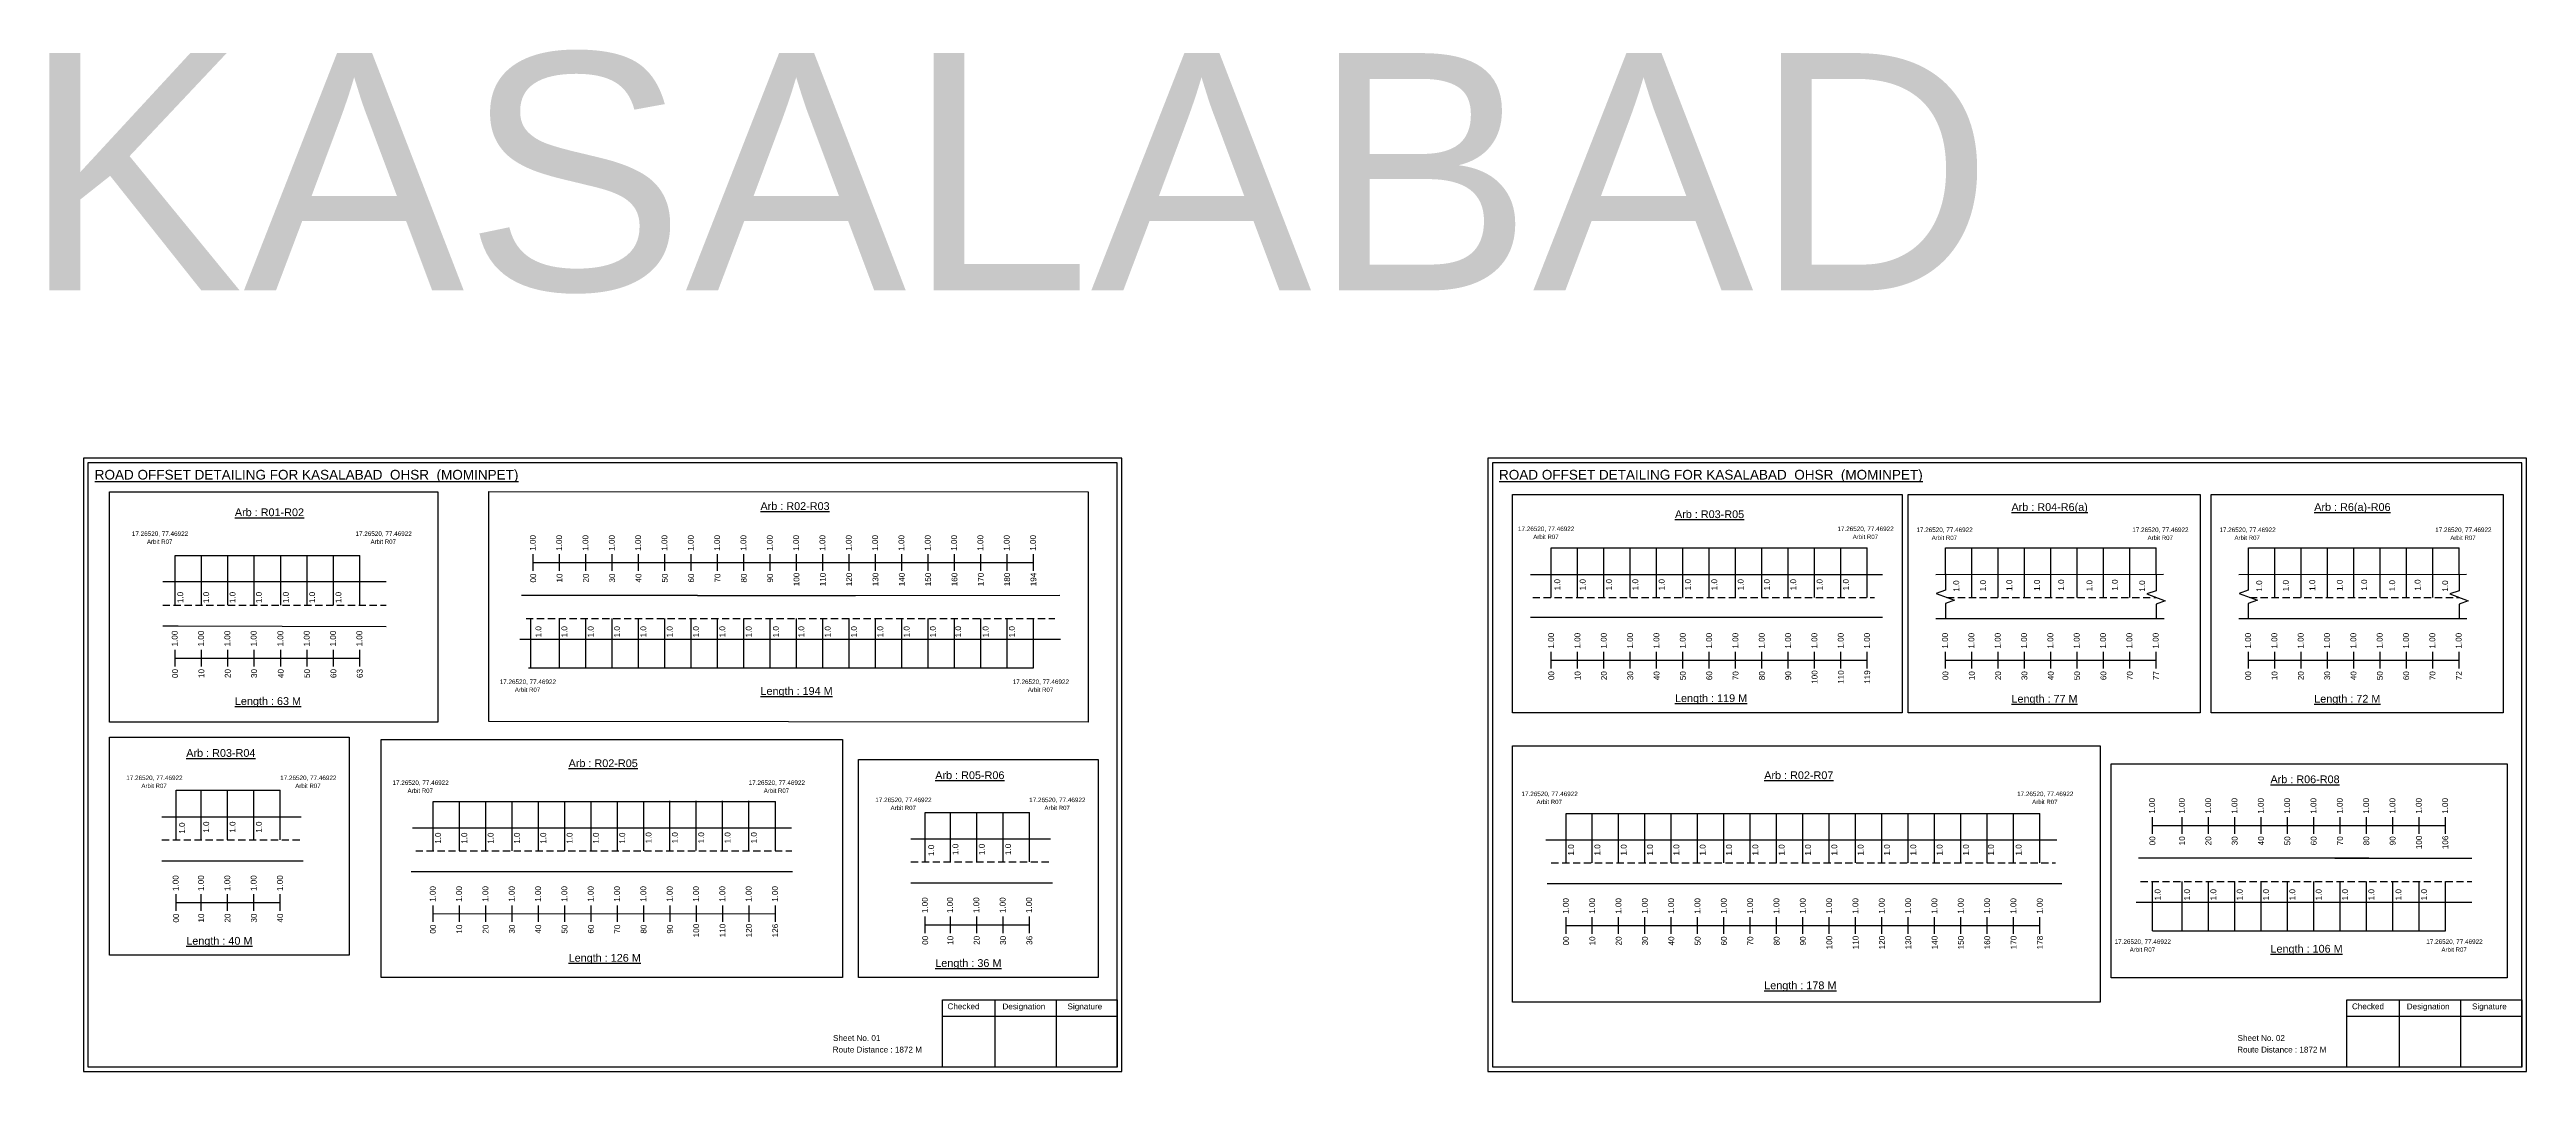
# Model space of a CAD drawing. Header units: inches. Extents: x -117 to 51867, y -12715 to 3423.
# Drawn here: x 45655 to 46935, y -392 to 135 of the extents above; entities that cross this region are included whole.
import ezdxf

# ---------------------------------------------------------------- set-up
doc = ezdxf.new("R2010")
doc.units = ezdxf.units.IN
doc.header["$MEASUREMENT"] = 0
doc.linetypes.add('DASHED2', pattern=[0.375, 0.25, -0.125])
for name, color, linetype in [('PDF_Geometry', 7, 'Continuous'), ('PDF_Text', 5, 'Continuous'), ('pipe', 5, 'Continuous')]:
    doc.layers.add(name, color=color, linetype=linetype)
doc.styles.add('PDF Arial', font='arial.ttf')
doc.styles.get("Standard").update_dxf_attribs({"font": 'arial.ttf'})

msp = doc.modelspace()

# ---------------------------------------------------------------- linework, layer by layer
at = {"color": 5}
for p, q in [((45720.2, -126), (45815.6, -126)), ((46431.1, -122), (46594.3, -122)), ((46634.7, -122), (46743.5, -122)), ((46791.2, -122), (46900, -122)), ((45902.7, -184), (46163.6, -184)), ((45720.7, -247.2), (45774.5, -247.2)), ((45853.5, -252.9), (46030.3, -252.9)), ((46107.7, -258.7), (46161.5, -258.7)), ((46438.7, -259.1), (46683.5, -259.1)), ((46741.6, -319.7), (46893, -319.7))]:
    msp.add_line(p, q, dxfattribs=at)
for p, q in [((45720.2, -151.5), (45720.2, -126)), ((45733.8, -151.5), (45733.8, -126)), ((45747.4, -151.5), (45747.4, -126)), ((45761, -151.5), (45761, -126)), ((45774.8, -151.5), (45774.8, -126)), ((45788.4, -151.5), (45788.4, -126)), ((45802, -151.5), (45802, -126)), ((45815.6, -151.5), (45815.6, -126)), ((46431.1, -147.6), (46431.1, -122)), ((46444.7, -147.6), (46444.7, -122)), ((46458.3, -147.6), (46458.3, -122)), ((46471.9, -147.6), (46471.9, -122)), ((46485.5, -147.6), (46485.5, -122)), ((46499.1, -147.6), (46499.1, -122)), ((46512.7, -147.6), (46512.7, -122)), ((46526.3, -147.6), (46526.3, -122)), ((46539.9, -147.6), (46539.9, -122)), ((46553.5, -147.6), (46553.5, -122)), ((46567.1, -147.6), (46567.1, -122)), ((46580.7, -147.6), (46580.7, -122)), ((46594.3, -147.6), (46594.3, -122)), ((46634.7, -135.7), (46634.7, -122)), ((46648.3, -147.6), (46648.3, -122)), ((46661.9, -147.6), (46661.9, -122)), ((46675.5, -147.6), (46675.5, -122)), ((46689.1, -147.6), (46689.1, -122)), ((46702.7, -147.6), (46702.7, -122)), ((46716.3, -147.6), (46716.3, -122)), ((46729.9, -147.6), (46729.9, -122)), ((46743.5, -135.7), (46743.5, -122)), ((46791.2, -135.7), (46791.2, -122)), ((46804.8, -147.6), (46804.8, -122)), ((46818.4, -147.6), (46818.4, -122)), ((46832, -147.6), (46832, -122)), ((46845.6, -147.6), (46845.6, -122)), ((46859.2, -147.6), (46859.2, -122)), ((46872.8, -147.6), (46872.8, -122)), ((46886.4, -147.6), (46886.4, -122)), ((46900, -135.7), (46900, -122)), ((45829.2, -139.6), (45713.8, -139.6)), ((46420.3, -135.7), (46602.2, -135.7)), ((46629.7, -135.7), (46747.3, -135.6)), ((46786.2, -135.7), (46903.8, -135.6)), ((45990.1, -146.6), (45899.2, -146.6)), ((45990.1, -146.6), (46071.7, -146.5)), ((46071.7, -146.5), (46177.3, -146.4)), ((45713.8, -162.3), (45721.8, -162.3)), ((45721.8, -162.3), (45829.2, -162.6)), ((45903.9, -184), (45903.9, -158.4)), ((45918.8, -184), (45918.8, -158.4)), ((45932.4, -184), (45932.4, -158.4)), ((45946, -184), (45946, -158.4)), ((45959.6, -184), (45959.6, -158.4)), ((45973.2, -184), (45973.2, -158.4)), ((45986.8, -184), (45986.8, -158.4)), ((46000.4, -184), (46000.4, -158.4)), ((46014, -184), (46014, -158.4)), ((46027.6, -184), (46027.6, -158.4)), ((46041.2, -184), (46041.2, -158.4)), ((46054.8, -184), (46054.8, -158.4)), ((46068.4, -184), (46068.4, -158.4)), ((46082, -184), (46082, -158.4)), ((46095.6, -184), (46095.6, -158.4)), ((46109.2, -184), (46109.2, -158.4)), ((46122.8, -184), (46122.8, -158.4)), ((46136.4, -184), (46136.4, -158.4)), ((46150, -184), (46150, -158.4)), ((46163.6, -184), (46163.6, -158.4)), ((46602.2, -157.9), (46420.3, -157.9)), ((46629.8, -158.4), (46747.6, -158.4)), ((46786.3, -158.4), (46904.1, -158.4)), ((45898.3, -169.2), (45948.6, -169.2)), ((45945, -169.2), (46002.8, -169.2)), ((46002.8, -169.2), (46071.7, -169.2)), ((46071.7, -169.2), (46144.8, -169.1)), ((46144.8, -169.1), (46177.6, -169.1)), ((45720.7, -272.8), (45720.7, -247.2)), ((45733.7, -272.8), (45733.7, -247.2)), ((45747.3, -272.8), (45747.3, -247.2)), ((45760.9, -272.8), (45760.9, -247.2)), ((45774.5, -272.8), (45774.5, -247.2)), ((45853.5, -278.4), (45853.5, -252.9)), ((45867.1, -278.4), (45867.1, -252.9)), ((45880.7, -278.4), (45880.7, -252.9)), ((45894.3, -278.4), (45894.3, -252.9)), ((45907.9, -278.4), (45907.9, -252.9)), ((45921.5, -278.4), (45921.5, -252.9)), ((45935.1, -278.4), (45935.1, -252.9)), ((45948.7, -278.4), (45948.7, -252.9)), ((45962.3, -278.4), (45962.3, -252.9)), ((45975.8, -278.3), (45975.8, -252.7)), ((45989.4, -278.3), (45989.4, -252.7)), ((46003, -278.3), (46003, -252.7)), ((46016.6, -278.3), (46016.6, -252.7)), ((46030.3, -278.4), (46030.3, -252.9)), ((45713.4, -260.9), (45785.4, -260.9)), ((45842.8, -266.6), (46038.6, -266.6)), ((46107.7, -284.2), (46107.7, -258.7)), ((46120.7, -284.2), (46120.7, -258.7)), ((46134.3, -284.2), (46134.3, -258.7)), ((46147.9, -284.2), (46147.9, -258.7)), ((46161.5, -284.2), (46161.5, -258.7)), ((46438.7, -284.6), (46438.7, -259.1)), ((46452.3, -284.6), (46452.3, -259.1)), ((46465.9, -284.6), (46465.9, -259.1)), ((46479.5, -284.6), (46479.5, -259.1)), ((46493.1, -284.6), (46493.1, -259.1)), ((46506.7, -284.6), (46506.7, -259.1)), ((46520.3, -284.6), (46520.3, -259.1)), ((46533.9, -284.6), (46533.9, -259.1)), ((46547.5, -284.6), (46547.5, -259.1)), ((46561.1, -284.6), (46561.1, -259.1)), ((46574.7, -284.6), (46574.7, -259.1)), ((46588.3, -284.6), (46588.3, -259.1)), ((46601.9, -284.6), (46601.9, -259.1)), ((46615.5, -284.6), (46615.5, -259.1)), ((46629.1, -284.6), (46629.1, -259.1)), ((46642.7, -284.6), (46642.7, -259.1)), ((46656.3, -284.6), (46656.3, -259.1)), ((46669.9, -284.6), (46669.9, -259.1)), ((46683.5, -284.6), (46683.5, -259.1)), ((46100.3, -272.3), (46172.4, -272.3)), ((46428.2, -272.7), (46692.3, -272.7)), ((45713.4, -283.6), (45786.4, -283.6)), ((45842.2, -289.2), (46039.1, -289.2)), ((46853.4, -282.3), (46734.5, -282.3)), ((46741.6, -319.7), (46741.6, -294.2)), ((46757, -319.7), (46757, -294.2)), ((46770.6, -319.7), (46770.6, -294.2)), ((46784.2, -319.7), (46784.2, -294.2)), ((46797.8, -319.7), (46797.8, -294.2)), ((46811.4, -319.7), (46811.4, -294.2)), ((46825, -319.7), (46825, -294.2)), ((46835.9, -282.3), (46906.6, -282.3)), ((46838.6, -319.7), (46838.6, -294.2)), ((46852.2, -319.7), (46852.2, -294.2)), ((46865.8, -319.7), (46865.8, -294.2)), ((46879.4, -319.7), (46879.4, -294.2)), ((46893, -319.7), (46893, -294.2)), ((46100.3, -295), (46173.4, -295)), ((46428.9, -295.4), (46694.9, -295.4)), ((46733.3, -305), (46906.6, -305))]:
    msp.add_line(p, q)
at = {"color": 217, "true_color": 0x93278f}
for p, q in [((45905.2, -133.8), (45905.2, -125.3)), ((45918.8, -133.8), (45918.8, -125.3)), ((45932.4, -133.8), (45932.4, -125.3)), ((45946, -133.8), (45946, -125.3)), ((45959.6, -133.8), (45959.6, -125.3)), ((45973.2, -133.8), (45973.2, -125.3)), ((45986.8, -133.8), (45986.8, -125.3)), ((46000.4, -133.8), (46000.4, -125.3)), ((46014, -133.8), (46014, -125.3)), ((46027.6, -133.8), (46027.6, -125.3)), ((46041.2, -133.8), (46041.2, -125.3)), ((46054.8, -133.8), (46054.8, -125.3)), ((46068.4, -133.8), (46068.4, -125.3)), ((46082, -133.8), (46082, -125.3)), ((46095.6, -133.8), (46095.6, -125.3)), ((46109.2, -133.8), (46109.2, -125.3)), ((46122.8, -133.8), (46122.8, -125.3)), ((46136.4, -133.8), (46136.4, -125.3)), ((46150, -133.8), (46150, -125.3)), ((46163.6, -133.8), (46163.6, -125.3)), ((45905.2, -129.6), (46163.6, -129.6)), ((45720.2, -183.2), (45720.2, -174.7)), ((45720.2, -178.9), (45815.6, -178.9)), ((45733.8, -183.2), (45733.8, -174.7)), ((45747.4, -183.2), (45747.4, -174.7)), ((45761, -183.2), (45761, -174.7)), ((45774.8, -183.2), (45774.8, -174.7)), ((45788.4, -183.2), (45788.4, -174.7)), ((45802, -183.2), (45802, -174.7)), ((45815.6, -183.2), (45815.6, -174.7)), ((46431.1, -184.3), (46431.1, -175.7)), ((46444.7, -184.3), (46444.7, -175.7)), ((46458.3, -184.3), (46458.3, -175.7)), ((46471.9, -184.3), (46471.9, -175.7)), ((46485.5, -184.3), (46485.5, -175.7)), ((46499.1, -184.3), (46499.1, -175.7)), ((46512.7, -184.3), (46512.7, -175.7)), ((46526.3, -184.3), (46526.3, -175.7)), ((46539.9, -184.3), (46539.9, -175.7)), ((46553.5, -184.3), (46553.5, -175.7)), ((46567.1, -184.3), (46567.1, -175.7)), ((46580.7, -184.3), (46580.7, -175.7)), ((46594.3, -184.3), (46594.3, -175.7)), ((46634.7, -184.3), (46634.7, -175.7)), ((46648.3, -184.3), (46648.3, -175.7)), ((46661.9, -184.3), (46661.9, -175.7)), ((46675.5, -184.3), (46675.5, -175.7)), ((46689.1, -184.3), (46689.1, -175.7)), ((46702.7, -184.3), (46702.7, -175.7)), ((46716.3, -184.3), (46716.3, -175.7)), ((46729.9, -184.3), (46729.9, -175.7)), ((46743.5, -184.3), (46743.5, -175.7)), ((46791.2, -184.3), (46791.2, -175.7)), ((46804.8, -184.3), (46804.8, -175.7)), ((46818.4, -184.3), (46818.4, -175.7)), ((46832, -184.3), (46832, -175.7)), ((46845.6, -184.3), (46845.6, -175.7)), ((46859.2, -184.3), (46859.2, -175.7)), ((46872.8, -184.3), (46872.8, -175.7)), ((46886.4, -184.3), (46886.4, -175.7)), ((46900, -184.3), (46900, -175.7)), ((46431.1, -180), (46594.3, -180)), ((46634.7, -180), (46743.5, -180)), ((46791.2, -180), (46900, -180)), ((46741.6, -269.6), (46741.6, -261)), ((46741.6, -265.3), (46893, -265.3)), ((46757, -269.6), (46757, -261)), ((46770.6, -269.6), (46770.6, -261)), ((46784.2, -269.6), (46784.2, -261)), ((46797.8, -269.6), (46797.8, -261)), ((46811.4, -269.6), (46811.4, -261)), ((46825, -269.6), (46825, -261)), ((46838.6, -269.6), (46838.6, -261)), ((46852.2, -269.6), (46852.2, -261)), ((46865.8, -269.6), (46865.8, -261)), ((46879.4, -269.6), (46879.4, -261)), ((46893, -269.6), (46893, -261)), ((45720.7, -309.5), (45720.7, -300.9)), ((45720.7, -305.2), (45774.5, -305.2)), ((45733.7, -309.5), (45733.7, -300.9)), ((45747.3, -309.5), (45747.3, -300.9)), ((45760.9, -309.5), (45760.9, -300.9)), ((45774.5, -309.5), (45774.5, -300.9)), ((45853.5, -315.1), (45853.5, -306.6)), ((45867.1, -315.1), (45867.1, -306.6)), ((45880.7, -315.1), (45880.7, -306.6)), ((45894.3, -315.1), (45894.3, -306.6)), ((45907.9, -315.1), (45907.9, -306.6)), ((45921.5, -315.1), (45921.5, -306.6)), ((45935.1, -315.1), (45935.1, -306.6)), ((45948.7, -315.1), (45948.7, -306.6)), ((45962.3, -315.1), (45962.3, -306.6)), ((45975.9, -315.1), (45975.9, -306.6)), ((45989.5, -315.1), (45989.5, -306.6)), ((46003.1, -315.1), (46003.1, -306.6)), ((46016.7, -315.1), (46016.7, -306.6)), ((46030.3, -315.1), (46030.3, -306.6)), ((45853.5, -310.9), (46030.3, -310.8)), ((46107.7, -320.9), (46107.7, -312.4)), ((46107.7, -316.7), (46161.5, -316.6)), ((46120.7, -320.9), (46120.7, -312.4)), ((46134.3, -320.9), (46134.3, -312.4)), ((46147.9, -320.9), (46147.9, -312.4)), ((46161.5, -320.9), (46161.5, -312.4)), ((46438.7, -321.3), (46438.7, -312.7)), ((46438.7, -317), (46683.5, -317)), ((46452.3, -321.3), (46452.3, -312.7)), ((46465.9, -321.3), (46465.9, -312.7)), ((46479.5, -321.3), (46479.5, -312.7)), ((46493.1, -321.3), (46493.1, -312.7)), ((46506.7, -321.3), (46506.7, -312.7)), ((46520.3, -321.3), (46520.3, -312.7)), ((46533.9, -321.3), (46533.9, -312.7)), ((46547.5, -321.3), (46547.5, -312.7)), ((46561.1, -321.3), (46561.1, -312.7)), ((46574.7, -321.3), (46574.7, -312.7)), ((46588.3, -321.3), (46588.3, -312.7)), ((46601.9, -321.3), (46601.9, -312.7)), ((46615.5, -321.3), (46615.5, -312.7)), ((46629.1, -321.3), (46629.1, -312.7)), ((46642.7, -321.3), (46642.7, -312.7)), ((46656.3, -321.3), (46656.3, -312.7)), ((46669.9, -321.3), (46669.9, -312.7)), ((46683.5, -321.3), (46683.5, -312.7))]:
    msp.add_line(p, q, dxfattribs=at)
at = {"linetype": 'DASHED2', "ltscale": 15}
for p, q in [((45713.8, -151.5), (45829.2, -151.5)), ((46421.5, -147.6), (46598, -147.6)), ((46635.5, -147.6), (46743.5, -147.6)), ((46791.9, -147.6), (46900, -147.6)), ((45901.5, -158.4), (46174.6, -158.4)), ((45713.4, -272.8), (45785.9, -272.8)), ((45844.5, -278.4), (46038.8, -278.4)), ((46100.3, -284.2), (46172.9, -284.2)), ((46431.1, -284.6), (46691.5, -284.6)), ((46735.5, -294.2), (46906.6, -294.2))]:
    msp.add_line(p, q, dxfattribs=at)
for points in [[(45686.3, -93.1), (45855.9, -93.1), (45855.9, -212), (45686.3, -212)], [(45882.3, -92.8), (46191.8, -93.1), (46191.8, -212), (45882.3, -211.6)], [(46411, -94.5), (46612.3, -94.5), (46612.3, -207.2), (46411, -207.2)], [(46615.5, -94.5), (46766.3, -94.5), (46766.3, -207.2), (46615.5, -207.2)], [(46771.9, -94.5), (46922.8, -94.5), (46922.8, -207.2), (46771.9, -207.2)], [(45686.3, -219.8), (45810.1, -219.8), (45810.1, -332.4), (45686.3, -332.4)], [(46411, -224.2), (46714.6, -224.2), (46714.6, -356.6), (46411, -356.6)], [(46073.2, -231.2), (46197, -231.2), (46197, -343.9), (46073.2, -343.9)], [(46720.3, -233.6), (46924.8, -233.6), (46924.8, -344.1), (46720.3, -344.1)]]:
    msp.add_lwpolyline(points, close=True)
at = {"linetype": 'Continuous'}
for points in [[(46634.7, -135.4), (46634.7, -143.8), (46629.9, -145.6), (46639.4, -149), (46634.7, -150.7), (46634.7, -158.1)], [(46743.5, -135.7), (46743.5, -144.1), (46738.8, -145.8), (46748.2, -149.3), (46743.5, -151), (46743.5, -158.4)], [(46791.1, -135.4), (46791.1, -143.8), (46786.4, -145.6), (46795.9, -149), (46791.1, -150.7), (46791.1, -158.1)], [(46900, -135.7), (46900, -144.1), (46895.2, -145.8), (46904.7, -149.3), (46900, -151), (46900, -158.4)]]:
    msp.add_lwpolyline(points, dxfattribs=at)
at = {"layer": 'PDF_Geometry'}
for points in [[(45672.9, -75.7), (45672.9, -392.4), (46209.3, -392.4), (46209.3, -75.7)], [(46398.4, -75.7), (46398.4, -392.4), (46934.8, -392.4), (46934.8, -75.7)], [(45675.2, -78), (45675.2, -390), (46206.9, -390), (46206.9, -78)], [(46400.7, -78), (46400.7, -390), (46932.4, -390), (46932.4, -78)]]:
    msp.add_lwpolyline(points, close=True, dxfattribs=at)
at = {"layer": 'PDF_Geometry', "color": 242, "true_color": 0xcc1f26}
for points in [[(46206.9, -390.1), (46116.6, -390.1), (46116.6, -355.4), (46206.9, -355.4)], [(46932.4, -390.1), (46842.1, -390.1), (46842.1, -355.4), (46932.4, -355.4)]]:
    msp.add_lwpolyline(points, close=True, dxfattribs=at)
for points in [[(46143.6, -355.4), (46143.6, -390.1)], [(46175.3, -355.4), (46175.3, -390.1)], [(46869, -355.4), (46869, -390.1)], [(46900.8, -355.4), (46900.8, -390.1)], [(46116.6, -363.8), (46206.9, -363.8)], [(46842.1, -363.8), (46932.4, -363.8)]]:
    msp.add_lwpolyline(points, dxfattribs=at)
at = {"layer": 'pipe', "color": 0}
msp.add_lwpolyline([(45826.6, -221), (46064.9, -221), (46064.9, -343.9), (45826.6, -343.9)], close=True, dxfattribs=at)

# ---------------------------------------------------------------- texts
for s, height, p in [('KASALABAD', 122.54, (45641.3, 11)), ('Route Distance : 1872 M', 3, (46059.9, -382.6)), ('Sheet No. 01', 3, (46060.1, -376.6)), ('Route Distance : 1872 M', 3, (46785.4, -382.6)), ('Sheet No. 02', 3, (46785.6, -376.6))]:
    msp.add_text(s, height=height).set_placement(p)
at = {"color": 242, "true_color": 0xcd2027}
for s, height, p in [('%%UROAD OFFSET DETAILING FOR KASALABAD  OHSR  (MOMINPET)', 5, (45678.7, -86.7)), ('%%UROAD OFFSET DETAILING FOR KASALABAD  OHSR  (MOMINPET)', 5, (46404.1, -86.7)), ('%%UArb : R01-R02', 4, (45751.1, -105.6)), ('%%UArb : R02-R03', 4, (46022.6, -102.4)), ('%%UArb : R03-R05', 4, (46495, -106.6)), ('%%UArb : R04-R6(a)', 4, (46668.8, -102.9)), ('%%UArb : R6(a)-R06', 4, (46825.2, -102.9)), ('%%ULength : 63 M', 4, (45751.1, -203.1)), ('%%ULength : 194 M', 4, (46022.6, -197.9)), ('%%ULength : 119 M', 4, (46495, -201.6)), ('%%ULength : 77 M', 4, (46668.8, -201.9)), ('%%ULength : 72 M', 4, (46825.2, -201.9)), ('%%UArb : R03-R04', 4, (45726, -229.9)), ('%%UArb : R02-R05', 4, (45923.5, -235.2)), ('%%UArb : R05-R06', 4, (46112.9, -241.4)), ('%%UArb : R02-R07', 4, (46541.1, -241.4)), ('%%UArb : R06-R08', 4, (46802.6, -243.5)), ('%%ULength : 40 M', 4, (45726, -326.9)), ('%%ULength : 126 M', 4, (45923.5, -335.7)), ('%%ULength : 106 M', 4, (46802.6, -331)), ('%%ULength : 36 M', 4, (46112.9, -338.4)), ('%%ULength : 178 M', 4, (46541.1, -349.9))]:
    msp.add_text(s, height=height, dxfattribs=at).set_placement(p)
at = {"color": 5}
for s, height, p in [('17.26520, 77.46922', 2.34, (45697.9, -115.8)), ('17.26520, 77.46922', 2.34, (45813.4, -115.8)), ('17.26520, 77.46922', 2.34, (46413.9, -113.3)), ('Arbit R07', 2.25, (46421.8, -117.4)), ('17.26520, 77.46922', 2.34, (46578.9, -113.3)), ('Arbit R07', 2.25, (46586.8, -117.4)), ('17.26520, 77.46922', 2.34, (46619.7, -113.8)), ('17.26520, 77.46922', 2.34, (46731.2, -113.8)), ('17.26520, 77.46922', 2.34, (46776.2, -113.8)), ('17.26520, 77.46922', 2.34, (46887.7, -113.8)), ('Arbit R07', 2.25, (45705.7, -119.9)), ('Arbit R07', 2.25, (45821.2, -119.9)), ('Arbit R07', 2.25, (46627.6, -117.9)), ('Arbit R07', 2.25, (46739.1, -117.9)), ('Arbit R07', 2.25, (46784, -117.9)), ('Arbit R07', 2.25, (46895.5, -117.9)), ('17.26520, 77.46922', 2.34, (45887.9, -192.3)), ('17.26520, 77.46922', 2.34, (46152.9, -192.3)), ('Arbit R07', 2.25, (45895.7, -196.4)), ('Arbit R07', 2.25, (46160.7, -196.4)), ('17.26520, 77.46922', 2.34, (45695, -241.9)), ('17.26520, 77.46922', 2.34, (45774.5, -241.9)), ('17.26520, 77.46922', 2.34, (45832.5, -244.4)), ('17.26520, 77.46922', 2.34, (46016.5, -244.4)), ('Arbit R07', 2.25, (45702.8, -246)), ('Arbit R07', 2.25, (45782.3, -246)), ('Arbit R07', 2.25, (45840.3, -248.5)), ('Arbit R07', 2.25, (46024.3, -248.5)), ('17.26520, 77.46922', 2.34, (46081.9, -253.3)), ('Arbit R07', 2.25, (46089.8, -257.4)), ('17.26520, 77.46922', 2.34, (46161.4, -253.3)), ('Arbit R07', 2.25, (46169.3, -257.4)), ('17.26520, 77.46922', 2.34, (46415.7, -250.2)), ('Arbit R07', 2.25, (46423.5, -254.3)), ('17.26520, 77.46922', 2.34, (46671.7, -250.2)), ('Arbit R07', 2.25, (46679.5, -254.3)), ('17.26520, 77.46922', 2.34, (46722.1, -326.5)), ('Arbit R07', 2.25, (46729.9, -330.6)), ('17.26520, 77.46922', 2.34, (46883.1, -326.5)), ('Arbit R07', 2.25, (46890.9, -330.6))]:
    msp.add_text(s, height=height, dxfattribs=at).set_placement(p)
at = {"color": 217, "true_color": 0x93278f}
for s, p in [('1.00', (45906.5, -123.5)), ('1.00', (45920.1, -123.5)), ('1.00', (45933.7, -123.5)), ('1.00', (45947.3, -123.5)), ('1.00', (45960.9, -123.5)), ('1.00', (45974.5, -123.5)), ('1.00', (45988.1, -123.5)), ('1.00', (46001.7, -123.5)), ('1.00', (46015.3, -123.5)), ('1.00', (46028.9, -123.5)), ('1.00', (46042.5, -123.5)), ('1.00', (46056.1, -123.5)), ('1.00', (46069.7, -123.5)), ('1.00', (46083.3, -123.5)), ('1.00', (46096.9, -123.5)), ('1.00', (46110.5, -123.5)), ('1.00', (46124.1, -123.5)), ('1.00', (46137.7, -123.5)), ('1.00', (46151.3, -123.5)), ('1.00', (46164.9, -123.5)), ('00', (45906.7, -139.9)), ('10', (45920.3, -139.9)), ('20', (45933.9, -139.9)), ('30', (45947.5, -139.9)), ('40', (45961.1, -139.9)), ('50', (45974.7, -139.9)), ('60', (45988.3, -139.9)), ('70', (46001.9, -139.9)), ('80', (46015.5, -139.9)), ('90', (46029.1, -139.9)), ('100', (46042.7, -141.8)), ('110', (46056.3, -141.8)), ('120', (46069.9, -141.8)), ('130', (46083.5, -141.8)), ('140', (46097.1, -141.8)), ('150', (46110.7, -141.8)), ('160', (46124.3, -141.8)), ('170', (46137.9, -141.8)), ('180', (46151.5, -141.8)), ('194', (46165.1, -141.8)), ('1.00', (45721.5, -172.9)), ('1.00', (45735.1, -172.9)), ('1.00', (45748.7, -172.9)), ('1.00', (45762.3, -172.9)), ('1.00', (45776.1, -172.9)), ('1.00', (45789.7, -172.9)), ('1.00', (45803.3, -172.9)), ('1.00', (45816.9, -172.9)), ('1.00', (46432.5, -174)), ('1.00', (46446.1, -174)), ('1.00', (46459.7, -174)), ('1.00', (46473.3, -174)), ('1.00', (46486.9, -174)), ('1.00', (46500.5, -174)), ('1.00', (46514.1, -174)), ('1.00', (46527.7, -174)), ('1.00', (46541.3, -174)), ('1.00', (46554.9, -174)), ('1.00', (46568.5, -174)), ('1.00', (46582.1, -174)), ('1.00', (46595.7, -174)), ('1.00', (46636, -174)), ('1.00', (46649.6, -174)), ('1.00', (46663.2, -174)), ('1.00', (46676.8, -174)), ('1.00', (46690.4, -174)), ('1.00', (46704, -174)), ('1.00', (46717.6, -174)), ('1.00', (46731.2, -174)), ('1.00', (46744.8, -174)), ('1.00', (46792.5, -174)), ('1.00', (46806.1, -174)), ('1.00', (46819.7, -174)), ('1.00', (46833.3, -174)), ('1.00', (46846.9, -174)), ('1.00', (46860.5, -174)), ('1.00', (46874.1, -174)), ('1.00', (46887.7, -174)), ('1.00', (46901.3, -174)), ('00', (45721.7, -189.2)), ('10', (45735.3, -189.2)), ('20', (45748.9, -189.2)), ('30', (45762.5, -189.2)), ('40', (45776.3, -189.2)), ('50', (45789.9, -189.2)), ('60', (45803.5, -189.2)), ('63', (45817.1, -189.2)), ('00', (46432.6, -190.3)), ('10', (46446.2, -190.3)), ('20', (46459.8, -190.3)), ('30', (46473.4, -190.3)), ('40', (46487, -190.3)), ('50', (46500.6, -190.3)), ('60', (46514.2, -190.3)), ('70', (46527.8, -190.3)), ('80', (46541.4, -190.3)), ('90', (46555, -190.3)), ('100', (46568.6, -192.2)), ('110', (46582.2, -192.2)), ('119', (46595.8, -192.2)), ('00', (46636.2, -190.3)), ('10', (46649.8, -190.3)), ('20', (46663.4, -190.3)), ('30', (46677, -190.3)), ('40', (46690.6, -190.3)), ('50', (46704.2, -190.3)), ('60', (46717.8, -190.3)), ('70', (46731.4, -190.3)), ('77', (46745, -190.3)), ('00', (46792.6, -190.3)), ('10', (46806.2, -190.3)), ('20', (46819.8, -190.3)), ('30', (46833.4, -190.3)), ('40', (46847, -190.3)), ('50', (46860.6, -190.3)), ('60', (46874.2, -190.3)), ('70', (46887.8, -190.3)), ('72', (46901.4, -190.3)), ('1.00', (46742.9, -259.3)), ('1.00', (46758.3, -259.3)), ('1.00', (46771.9, -259.3)), ('1.00', (46785.5, -259.3)), ('1.00', (46799.1, -259.3)), ('1.00', (46812.7, -259.3)), ('1.00', (46826.3, -259.3)), ('1.00', (46839.9, -259.3)), ('1.00', (46853.5, -259.3)), ('1.00', (46867.1, -259.3)), ('1.00', (46880.7, -259.3)), ('1.00', (46894.3, -259.3)), ('00', (46743.1, -275.6)), ('10', (46758.4, -275.6)), ('20', (46772, -275.6)), ('30', (46785.6, -275.6)), ('40', (46799.2, -275.6)), ('50', (46812.8, -275.6)), ('60', (46826.4, -275.6)), ('70', (46840, -275.6)), ('80', (46853.6, -275.6)), ('90', (46867.2, -275.6)), ('100', (46880.8, -277.6)), ('106', (46894.4, -277.6)), ('1.00', (45722, -299.2)), ('1.00', (45735.1, -299.2)), ('1.00', (45748.7, -299.2)), ('1.00', (45762.3, -299.2)), ('1.00', (45775.9, -299.2)), ('1.00', (45854.8, -304.8)), ('1.00', (45868.4, -304.8)), ('1.00', (45882, -304.8)), ('1.00', (45895.6, -304.8)), ('1.00', (45909.2, -304.8)), ('1.00', (45922.8, -304.8)), ('1.00', (45936.4, -304.8)), ('1.00', (45950, -304.8)), ('1.00', (45963.6, -304.8)), ('1.00', (45977.2, -304.8)), ('1.00', (45990.8, -304.8)), ('1.00', (46004.4, -304.8)), ('1.00', (46018, -304.8)), ('1.00', (46031.6, -304.8)), ('1.00', (46109, -310.6)), ('1.00', (46122, -310.6)), ('1.00', (46135.6, -310.6)), ('1.00', (46149.2, -310.6)), ('1.00', (46162.8, -310.6)), ('1.00', (46440.1, -311)), ('1.00', (46453.7, -311)), ('1.00', (46467.3, -311)), ('1.00', (46480.9, -311)), ('1.00', (46494.5, -311)), ('1.00', (46508.1, -311)), ('1.00', (46521.7, -311)), ('1.00', (46535.3, -311)), ('1.00', (46548.9, -311)), ('1.00', (46562.5, -311)), ('1.00', (46576.1, -311)), ('1.00', (46589.7, -311)), ('1.00', (46603.3, -311)), ('1.00', (46616.9, -311)), ('1.00', (46630.5, -311)), ('1.00', (46644.1, -311)), ('1.00', (46657.7, -311)), ('1.00', (46671.3, -311)), ('1.00', (46684.9, -311)), ('00', (45722.2, -315.5)), ('10', (45735.2, -315.5)), ('20', (45748.8, -315.5)), ('30', (45762.4, -315.5)), ('40', (45776, -315.5)), ('00', (45854.9, -321.2)), ('10', (45868.5, -321.2)), ('20', (45882.1, -321.2)), ('30', (45895.7, -321.2)), ('40', (45909.3, -321.2)), ('50', (45922.9, -321.2)), ('60', (45936.5, -321.2)), ('70', (45950.1, -321.2)), ('80', (45963.7, -321.2)), ('90', (45977.3, -321.2)), ('100', (45990.9, -323.1)), ('110', (46004.5, -323.1)), ('120', (46018.1, -323.1)), ('126', (46031.7, -323.1)), ('00', (46109.2, -327)), ('10', (46122.2, -327)), ('20', (46135.8, -327)), ('30', (46149.4, -327)), ('36', (46163, -327)), ('00', (46440.2, -327.3)), ('10', (46453.8, -327.3)), ('20', (46467.4, -327.3)), ('30', (46481, -327.3)), ('40', (46494.6, -327.3)), ('50', (46508.2, -327.3)), ('60', (46521.8, -327.3)), ('70', (46535.4, -327.3)), ('80', (46549, -327.3)), ('90', (46562.6, -327.3)), ('100', (46576.2, -329.3)), ('110', (46589.8, -329.3)), ('120', (46603.4, -329.3)), ('130', (46617, -329.3)), ('140', (46630.6, -329.3)), ('150', (46644.2, -329.3)), ('160', (46657.8, -329.3)), ('170', (46671.4, -329.3)), ('178', (46685, -329.3))]:
    msp.add_text(s, height=3, rotation=90, dxfattribs=at).set_placement(p)
for p in [(46435.7, -143.9), (46448.8, -143.9), (46462.4, -143.9), (46476, -143.9), (46489.6, -143.9), (46503.2, -143.9), (46516.8, -143.9), (46530.4, -143.9), (46544, -143.9), (46557.6, -143.9), (46571.2, -143.9), (46584.8, -143.9), (46641.8, -144.6), (46655.6, -144.4), (46669.2, -144.2), (46683.5, -144.2), (46696, -144.1), (46710.6, -144.4), (46723.7, -144.1), (46737.8, -144.6), (46798.3, -144.6), (46812, -144.4), (46825.7, -144.2), (46839.9, -144.2), (46852.5, -144.1), (46867, -144.4), (46880.1, -144.1), (46894.3, -144.6), (45724.4, -150.5), (45737.8, -150.5), (45751.4, -150.5), (45765, -150.5), (45778.9, -150.5), (45792.5, -150.5), (45806.1, -150.5), (45909.4, -168.2), (45922.8, -168.2), (45936.4, -168.2), (45950, -168.2), (45963.6, -168.2), (45977.2, -168.2), (45990.8, -168.2), (46004.4, -168.2), (46018, -168.2), (46032.1, -168.2), (46045.2, -168.2), (46058.8, -168.2), (46072.4, -168.2), (46086, -168.2), (46099.6, -168.2), (46113.2, -168.2), (46126.2, -168.2), (46140.4, -168.2), (46154, -168.2), (45725.3, -269.6), (45737.8, -269.1), (45751.4, -269.1), (45765, -269.1), (45857.5, -274.8), (45871.1, -274.8), (45884.7, -274.8), (45898.3, -274.8), (45911.9, -274.8), (45925.5, -274.8), (45939.1, -274.8), (45952.7, -274.8), (45966.3, -274.6), (45979.9, -274.6), (45993.5, -274.6), (46007.1, -274.6), (46020.7, -274.6), (46112.3, -281.1), (46124.8, -280.6), (46138.4, -280.6), (46152, -280.6), (46442.8, -280.9), (46456.4, -280.9), (46470, -280.9), (46483.6, -280.9), (46497.2, -280.9), (46510.8, -280.9), (46524.4, -280.9), (46538, -280.9), (46551.6, -280.9), (46565.2, -280.9), (46578.8, -280.9), (46592.4, -280.9), (46606, -280.9), (46619.6, -280.9), (46633.2, -280.9), (46646.8, -280.9), (46659.7, -280.9), (46674, -280.9), (46745.8, -304), (46761, -304), (46774.6, -304), (46788.2, -304), (46801.8, -304), (46815.4, -304), (46829, -304), (46842.6, -304), (46856.2, -304), (46870.2, -304), (46883.4, -304)]:
    msp.add_text('1.0', height=3, rotation=90).set_placement(p)
at = {"layer": 'PDF_Text', "color": 7, "attachment_point": 7, "style": 'PDF Arial'}
for s, insert, char_height in [('Checked', (46119.2, -360.3), 3), ('Designation', (46147.6, -361.2), 3.001), ('Signature', (46181.2, -361.2), 3), ('Checked', (46844.7, -360.3), 3), ('Designation', (46873, -361.2), 3.001), ('Signature', (46906.7, -361.2), 3)]:
    msp.add_mtext(s, dxfattribs=dict(at, insert=insert, char_height=char_height))

doc.saveas('drawing.dxf')
